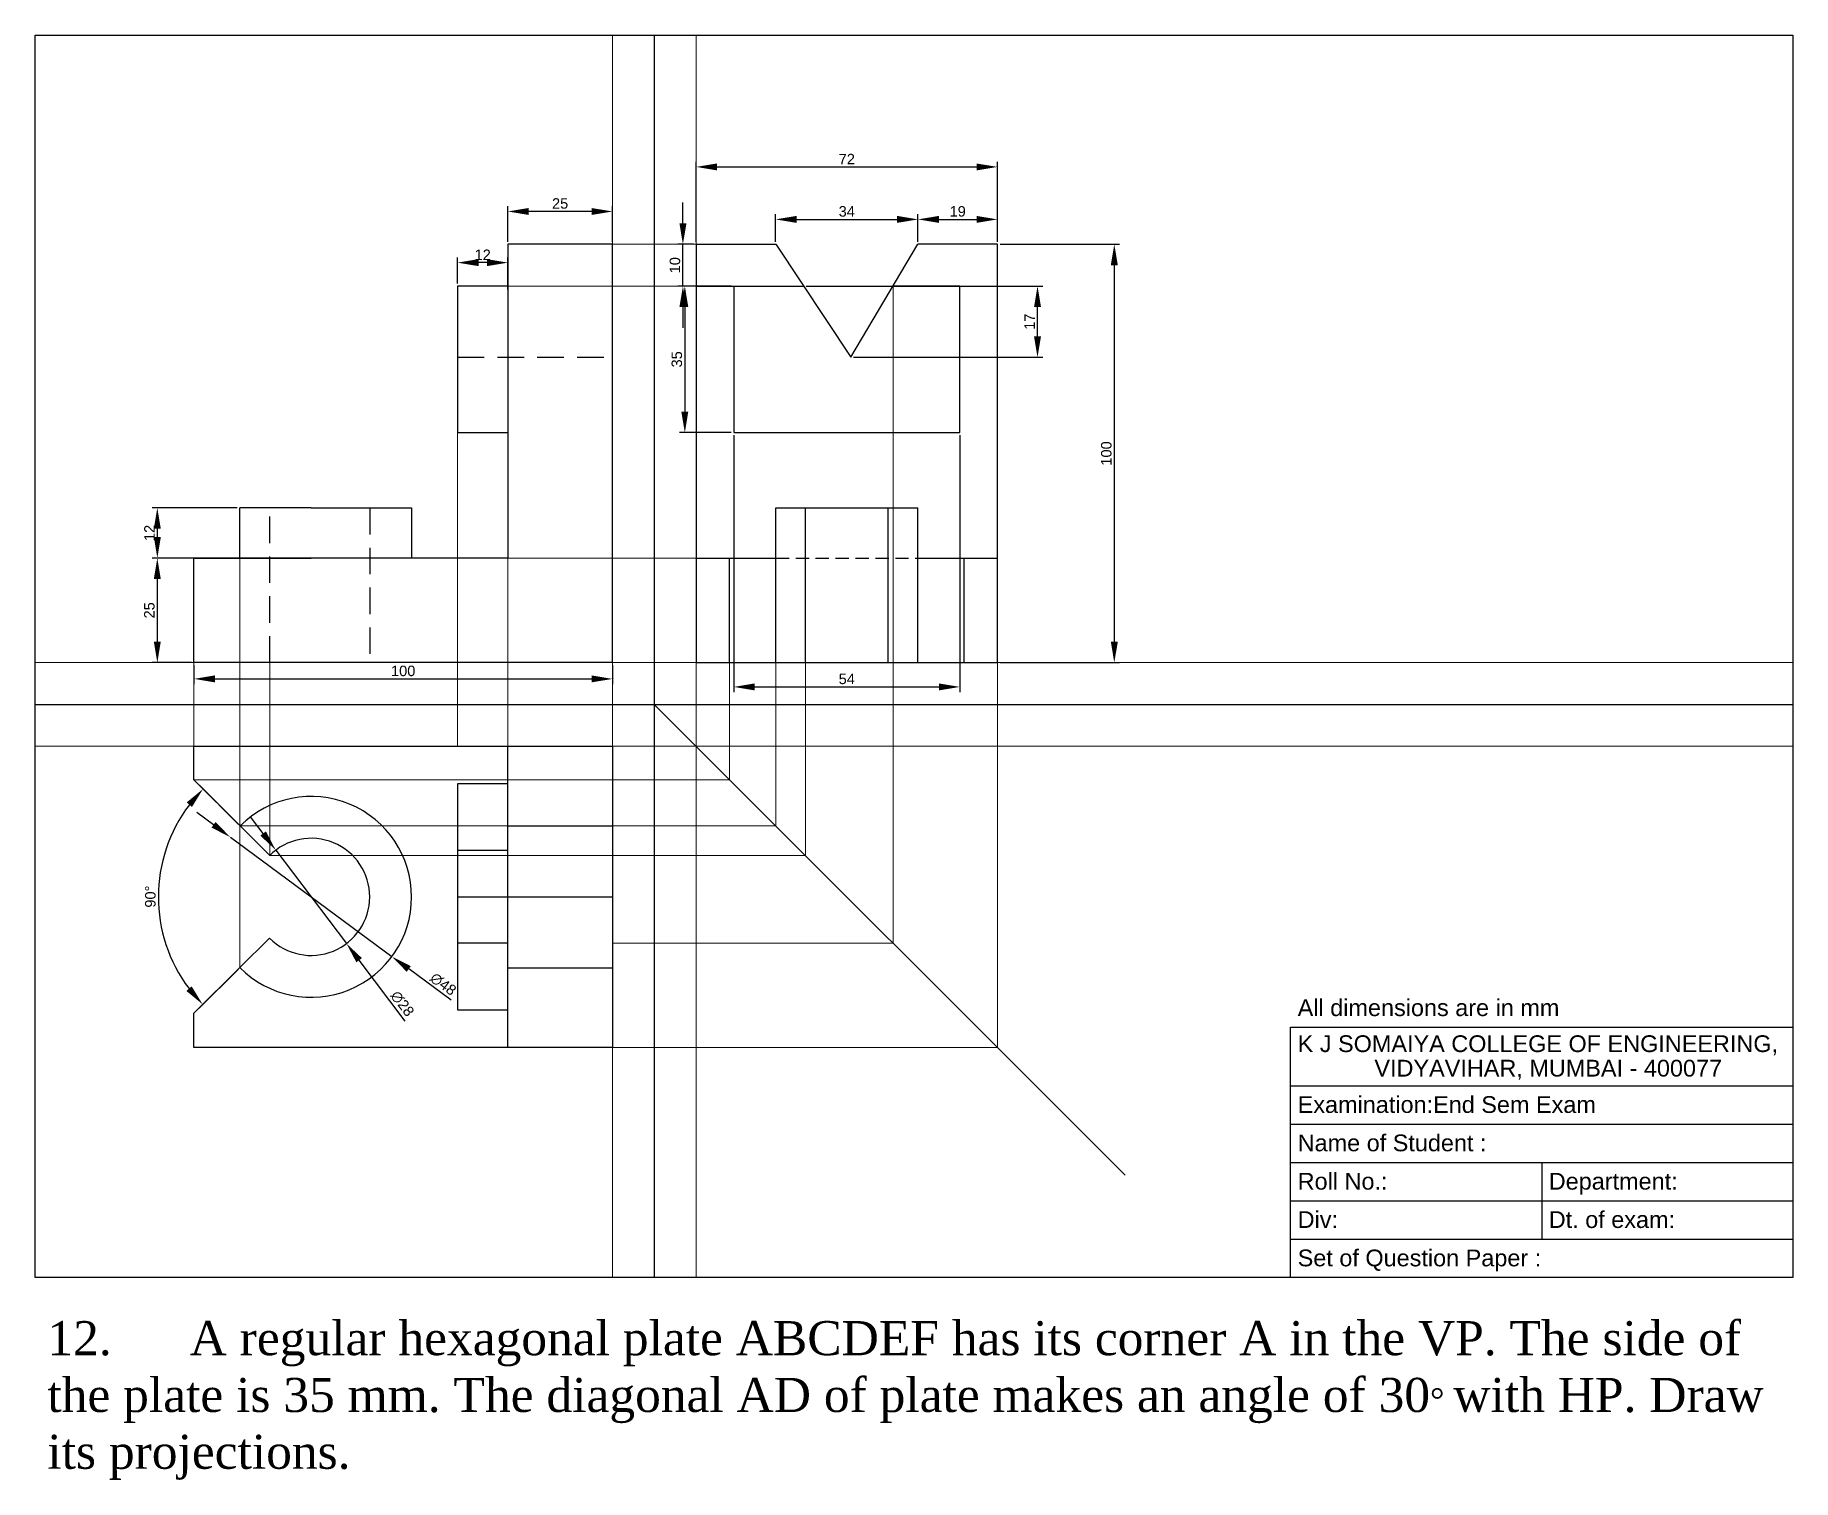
# Model space of a CAD drawing. Header units: millimetres. Extents: x 2669 to 4639, y 1870 to 5119.
# Drawn here: x 4199.3 to 4619.3, y 3032.6 to 3378 of the extents above; entities that cross this region are included whole.
import ezdxf

# ---------------------------------------------------------------- set-up
doc = ezdxf.new("R2010")
doc.units = ezdxf.units.MM
doc.linetypes.add('HIDDEN', pattern=[9.525, 6.35, -3.175])
doc.styles.get("Standard").update_dxf_attribs({"font": 'arial.ttf'})
doc.dimstyles.new('ISO-25', dxfattribs={"dimtxt": 2.5, "dimasz": 5, "dimexe": 1.25, "dimexo": 0.625, "dimtad": 1, "dimtxsty": 'Standard', "dimcen": 2.5, "dimadec": 0, "dimazin": 0, "dimtfac": 1, "dimtmove": 0, "dimatfit": 3, "dimfxl": 1, "dimarcsym": 0})

msp = doc.modelspace()

# ---------------------------------------------------------------- texts
for s, height, p in [('All dimensions are in mm', 4.00791, (4500.947, 3143.49)), ('K J SOMAIYA COLLEGE OF ENGINEERING, ', 4.00791, (4500.947, 3134.883)), ('VIDYAVIHAR, MUMBAI - 400077', 4.00791, (4519.284, 3129.031)), ('Examination:End Sem Exam ', 4.00791, (4500.947, 3120.334)), ('Name of Student : ', 4.00791, (4500.947, 3111.167)), ('Roll No.: ', 4.0079, (4500.947, 3102.001)), ('Department: ', 4.00791, (4560.947, 3102.001)), ('Div: ', 4.0079, (4500.947, 3092.834)), ('Dt. of exam:', 4.00791, (4560.947, 3092.834)), ('Set of Question Paper : ', 4.00791, (4500.947, 3083.667))]:
    msp.add_text(s, height=height).set_placement(p)
at = {"lineweight": 9, "insert": (4202.191, 3070.571), "char_height": 8.5, "attachment_point": 1}
msp.add_mtext_dynamic_manual_height_columns('{\\fTimes New Roman|b0|i0|c0|p18;\\H0.95833x;12.^IA regular hexagonal plate ABCDEF has its corner A in the VP. The side of the plate is 35 mm. The diagonal AD of plate makes an angle of 30\\H0.69565x;° \\H1.4375x;with HP. Draw its projections. }', width=417.12993, gutter_width=42.5, heights=[0], dxfattribs=at)

# ---------------------------------------------------------------- blocks, each defined once
blk = doc.blocks.new('*D49')
at = {"color": 0, "lineweight": -2, "transparency": 16777216}
for p, q in [((4253.75, 3187.13), (4250.73, 3191.12)), ((4256.76, 3183.15), (4273.66, 3160.82)), ((4287.72, 3142.25), (4276.68, 3156.84))]:
    blk.add_line(p, q, dxfattribs=at)
at = {"color": 0, "lineweight": 35, "transparency": 16777216}
for points in [[(4254.41, 3187.64), (4253.08, 3186.63), (4256.76, 3183.15)], [(4277.35, 3157.34), (4276.02, 3156.33), (4273.66, 3160.82)]]:
    blk.add_solid(points, dxfattribs=at)
at = {"layer": 'Defpoints', "color": 0, "lineweight": 35, "transparency": 16777216}
for p in [(4256.76, 3183.15), (4273.66, 3160.82)]:
    blk.add_point(p, dxfattribs=at)
at = {"color": 0, "lineweight": 9, "transparency": 16777216, "insert": (4287.01, 3146.45), "char_height": 2.5, "attachment_point": 5, "rotation": 307.126}
blk.add_mtext('∅28', dxfattribs=at)
blk = doc.blocks.new('*D50')
at = {"color": 0, "lineweight": -2, "transparency": 16777216}
for p, q in [((4241.89, 3189.22), (4237.87, 3192.19)), ((4245.91, 3186.25), (4284.52, 3157.72)), ((4298.64, 3147.29), (4288.54, 3154.75))]:
    blk.add_line(p, q, dxfattribs=at)
at = {"color": 0, "lineweight": 35, "transparency": 16777216}
for points in [[(4242.39, 3189.89), (4241.4, 3188.55), (4245.91, 3186.25)], [(4289.03, 3155.42), (4288.04, 3154.08), (4284.52, 3157.72)]]:
    blk.add_solid(points, dxfattribs=at)
at = {"layer": 'Defpoints', "color": 0, "lineweight": 35, "transparency": 16777216}
for p in [(4245.91, 3186.25), (4284.52, 3157.72)]:
    blk.add_point(p, dxfattribs=at)
at = {"color": 0, "lineweight": 9, "transparency": 16777216, "insert": (4296.77, 3151.12), "char_height": 2.5, "attachment_point": 5, "rotation": 323.5382}
blk.add_mtext('∅48', dxfattribs=at)
blk = doc.blocks.new('*D62')
at = {"color": 0, "lineweight": -2, "transparency": 16777216}
for p, q in [((4247.8, 3189.4), (4238.52, 3198.68)), ((4247.74, 3154.63), (4238.43, 3145.39))]:
    blk.add_line(p, q, dxfattribs=at)
blk.add_arc((4265.21, 3171.98), 36.5, 142.8547, 216.9409, dxfattribs=at)
at = {"color": 0, "lineweight": 35, "transparency": 16777216}
for points in [[(4235.49, 3194.57), (4236.75, 3193.48), (4239.4, 3197.79)], [(4236.67, 3150.59), (4235.41, 3149.5), (4239.31, 3146.27)]]:
    blk.add_solid(points, dxfattribs=at)
at = {"layer": 'Defpoints', "color": 0, "lineweight": 35, "transparency": 16777216}
for p in [(4248.24, 3188.96), (4229.97, 3181.47), (4255.32, 3181.88), (4255.28, 3162.12), (4248.18, 3155.07)]:
    blk.add_point(p, dxfattribs=at)
at = {"color": 0, "lineweight": 9, "transparency": 16777216, "insert": (4226.81, 3172.05), "char_height": 2.5, "attachment_point": 5, "rotation": 89.8978}
blk.add_mtext('90°', dxfattribs=at)
blk = doc.blocks.new('*D63')
at = {"color": 0, "lineweight": -2, "transparency": 16777216}
for p, q in [((4236.59, 3252.98), (4227.21, 3252.98)), ((4228.46, 3247.98), (4228.46, 3232.98)), ((4236.59, 3227.98), (4227.21, 3227.98))]:
    blk.add_line(p, q, dxfattribs=at)
at = {"color": 0, "lineweight": 35, "transparency": 16777216}
for points in [[(4227.63, 3247.98), (4229.29, 3247.98), (4228.46, 3252.98)], [(4227.63, 3232.98), (4229.29, 3232.98), (4228.46, 3227.98)]]:
    blk.add_solid(points, dxfattribs=at)
at = {"layer": 'Defpoints', "color": 0, "lineweight": 35, "transparency": 16777216}
for p in [(4237.21, 3252.98), (4228.46, 3227.98), (4237.21, 3227.98)]:
    blk.add_point(p, dxfattribs=at)
at = {"color": 0, "lineweight": 9, "transparency": 16777216, "insert": (4226.56, 3240.48), "char_height": 2.5, "attachment_point": 5, "rotation": 90}
blk.add_mtext('25', dxfattribs=at)
blk = doc.blocks.new('*D64')
at = {"color": 0, "lineweight": -2, "transparency": 16777216}
for p, q in [((4247.56, 3264.98), (4227.21, 3264.98)), ((4228.46, 3259.98), (4228.46, 3257.98)), ((4247.56, 3252.98), (4227.21, 3252.98))]:
    blk.add_line(p, q, dxfattribs=at)
at = {"color": 0, "lineweight": 35, "transparency": 16777216}
for points in [[(4227.63, 3259.98), (4229.29, 3259.98), (4228.46, 3264.98)], [(4227.63, 3257.98), (4229.29, 3257.98), (4228.46, 3252.98)]]:
    blk.add_solid(points, dxfattribs=at)
at = {"layer": 'Defpoints', "color": 0, "lineweight": 35, "transparency": 16777216}
for p in [(4248.18, 3264.98), (4228.46, 3252.98), (4248.18, 3252.98)]:
    blk.add_point(p, dxfattribs=at)
at = {"color": 0, "lineweight": 9, "transparency": 16777216, "insert": (4226.58, 3258.98), "char_height": 2.5, "attachment_point": 5, "rotation": 90}
blk.add_mtext('12', dxfattribs=at)
blk = doc.blocks.new('*D65')
at = {"color": 0, "lineweight": -2, "transparency": 16777216}
for p, q in [((4410.21, 3328.61), (4410.21, 3335.19)), ((4429.21, 3328.61), (4429.21, 3335.19)), ((4415.21, 3333.94), (4424.21, 3333.94))]:
    blk.add_line(p, q, dxfattribs=at)
at = {"color": 0, "lineweight": 35, "transparency": 16777216}
for points in [[(4415.21, 3334.77), (4415.21, 3333.11), (4410.21, 3333.94)], [(4424.21, 3334.77), (4424.21, 3333.11), (4429.21, 3333.94)]]:
    blk.add_solid(points, dxfattribs=at)
at = {"layer": 'Defpoints', "color": 0, "lineweight": 35, "transparency": 16777216}
for p in [(4429.21, 3333.94), (4410.21, 3327.98), (4429.21, 3327.98)]:
    blk.add_point(p, dxfattribs=at)
at = {"color": 0, "lineweight": 9, "transparency": 16777216, "insert": (4419.71, 3335.84), "char_height": 2.5, "attachment_point": 5}
blk.add_mtext('19', dxfattribs=at)
blk = doc.blocks.new('*D66')
at = {"color": 0, "lineweight": -2, "transparency": 16777216}
for p, q in [((4376.21, 3328.61), (4376.21, 3335.19)), ((4410.21, 3328.61), (4410.21, 3335.19)), ((4381.21, 3333.94), (4405.21, 3333.94))]:
    blk.add_line(p, q, dxfattribs=at)
at = {"color": 0, "lineweight": 35, "transparency": 16777216}
for points in [[(4381.21, 3334.77), (4381.21, 3333.11), (4376.21, 3333.94)], [(4405.21, 3334.77), (4405.21, 3333.11), (4410.21, 3333.94)]]:
    blk.add_solid(points, dxfattribs=at)
at = {"layer": 'Defpoints', "color": 0, "lineweight": 35, "transparency": 16777216}
for p in [(4410.21, 3333.94), (4376.21, 3327.98), (4410.21, 3327.98)]:
    blk.add_point(p, dxfattribs=at)
at = {"color": 0, "lineweight": 9, "transparency": 16777216, "insert": (4393.21, 3335.84), "char_height": 2.5, "attachment_point": 5}
blk.add_mtext('34', dxfattribs=at)
blk = doc.blocks.new('*D67')
at = {"color": 0, "lineweight": -2, "transparency": 16777216}
for p, q in [((4383.51, 3317.98), (4440.03, 3317.98)), ((4438.78, 3305.98), (4438.78, 3312.98)), ((4394.84, 3300.98), (4440.03, 3300.98))]:
    blk.add_line(p, q, dxfattribs=at)
at = {"color": 0, "lineweight": 35, "transparency": 16777216}
for points in [[(4437.95, 3312.98), (4439.62, 3312.98), (4438.78, 3317.98)], [(4437.95, 3305.98), (4439.62, 3305.98), (4438.78, 3300.98)]]:
    blk.add_solid(points, dxfattribs=at)
at = {"layer": 'Defpoints', "color": 0, "lineweight": 35, "transparency": 16777216}
for p in [(4382.88, 3317.98), (4438.78, 3317.98), (4394.21, 3300.98)]:
    blk.add_point(p, dxfattribs=at)
at = {"color": 0, "lineweight": 9, "transparency": 16777216, "insert": (4436.9, 3309.48), "char_height": 2.5, "attachment_point": 5, "rotation": 90}
blk.add_mtext('17', dxfattribs=at)
blk = doc.blocks.new('*D68')
at = {"color": 0, "lineweight": -2, "transparency": 16777216}
for p, q in [((4366.21, 3282.36), (4366.21, 3220.92)), ((4420.21, 3282.36), (4420.21, 3220.92)), ((4371.21, 3222.17), (4415.21, 3222.17))]:
    blk.add_line(p, q, dxfattribs=at)
at = {"color": 0, "lineweight": 35, "transparency": 16777216}
for points in [[(4371.21, 3223.01), (4371.21, 3221.34), (4366.21, 3222.17)], [(4415.21, 3223.01), (4415.21, 3221.34), (4420.21, 3222.17)]]:
    blk.add_solid(points, dxfattribs=at)
at = {"layer": 'Defpoints', "color": 0, "lineweight": 35, "transparency": 16777216}
for p in [(4366.21, 3282.98), (4420.21, 3282.98), (4420.21, 3222.17)]:
    blk.add_point(p, dxfattribs=at)
at = {"color": 0, "lineweight": 9, "transparency": 16777216, "insert": (4393.21, 3224.07), "char_height": 2.5, "attachment_point": 5}
blk.add_mtext('54', dxfattribs=at)
blk = doc.blocks.new('*D69')
at = {"color": 0, "lineweight": -2, "transparency": 16777216}
for p, q in [((4365.59, 3317.98), (4353.26, 3317.98)), ((4354.51, 3312.98), (4354.51, 3287.98)), ((4365.59, 3282.98), (4353.26, 3282.98))]:
    blk.add_line(p, q, dxfattribs=at)
at = {"color": 0, "lineweight": 35, "transparency": 16777216}
for points in [[(4353.67, 3312.98), (4355.34, 3312.98), (4354.51, 3317.98)], [(4353.67, 3287.98), (4355.34, 3287.98), (4354.51, 3282.98)]]:
    blk.add_solid(points, dxfattribs=at)
at = {"layer": 'Defpoints', "color": 0, "lineweight": 35, "transparency": 16777216}
for p in [(4366.21, 3317.98), (4354.51, 3282.98), (4366.21, 3282.98)]:
    blk.add_point(p, dxfattribs=at)
at = {"color": 0, "lineweight": 9, "transparency": 16777216, "insert": (4352.6, 3300.48), "char_height": 2.5, "attachment_point": 5, "rotation": 90}
blk.add_mtext('35', dxfattribs=at)
blk = doc.blocks.new('*D70')
at = {"color": 0, "lineweight": -2, "transparency": 16777216}
for p, q in [((4300.21, 3318.61), (4300.21, 3324.85)), ((4307.21, 3323.6), (4305.21, 3323.6)), ((4312.21, 3317.21), (4312.21, 3324.85))]:
    blk.add_line(p, q, dxfattribs=at)
at = {"color": 0, "lineweight": 35, "transparency": 16777216}
for points in [[(4305.21, 3324.44), (4305.21, 3322.77), (4300.21, 3323.6)], [(4307.21, 3324.44), (4307.21, 3322.77), (4312.21, 3323.6)]]:
    blk.add_solid(points, dxfattribs=at)
at = {"layer": 'Defpoints', "color": 0, "lineweight": 35, "transparency": 16777216}
for p in [(4300.21, 3323.6), (4300.21, 3317.98), (4312.21, 3316.59)]:
    blk.add_point(p, dxfattribs=at)
at = {"color": 0, "lineweight": 9, "transparency": 16777216, "insert": (4306.21, 3325.48), "char_height": 2.5, "attachment_point": 5}
blk.add_mtext('12', dxfattribs=at)
blk = doc.blocks.new('*D71')
at = {"color": 0, "lineweight": -2, "transparency": 16777216}
for p, q in [((4354.05, 3332.98), (4354.05, 3337.98)), ((4356.59, 3327.98), (4352.8, 3327.98)), ((4354.05, 3317.98), (4354.05, 3327.98)), ((4365.59, 3317.98), (4352.8, 3317.98)), ((4354.05, 3312.98), (4354.05, 3307.98))]:
    blk.add_line(p, q, dxfattribs=at)
at = {"color": 0, "lineweight": 35, "transparency": 16777216}
for points in [[(4353.22, 3332.98), (4354.89, 3332.98), (4354.05, 3327.98)], [(4353.22, 3312.98), (4354.89, 3312.98), (4354.05, 3317.98)]]:
    blk.add_solid(points, dxfattribs=at)
at = {"layer": 'Defpoints', "color": 0, "lineweight": 35, "transparency": 16777216}
for p in [(4354.05, 3327.98), (4357.21, 3327.98), (4366.21, 3317.98)]:
    blk.add_point(p, dxfattribs=at)
at = {"color": 0, "lineweight": 9, "transparency": 16777216, "insert": (4352.15, 3322.98), "char_height": 2.5, "attachment_point": 5, "rotation": 90}
blk.add_mtext('10', dxfattribs=at)
blk = doc.blocks.new('*D72')
at = {"color": 0, "lineweight": -2, "transparency": 16777216}
for p, q in [((4312.21, 3328.61), (4312.21, 3337.08)), ((4332.21, 3335.83), (4317.21, 3335.83)), ((4337.21, 3328.61), (4337.21, 3337.08))]:
    blk.add_line(p, q, dxfattribs=at)
at = {"color": 0, "lineweight": 35, "transparency": 16777216}
for points in [[(4317.21, 3336.66), (4317.21, 3335), (4312.21, 3335.83)], [(4332.21, 3336.66), (4332.21, 3335), (4337.21, 3335.83)]]:
    blk.add_solid(points, dxfattribs=at)
at = {"layer": 'Defpoints', "color": 0, "lineweight": 35, "transparency": 16777216}
for p in [(4312.21, 3335.83), (4312.21, 3327.98), (4337.21, 3327.98)]:
    blk.add_point(p, dxfattribs=at)
at = {"color": 0, "lineweight": 9, "transparency": 16777216, "insert": (4324.71, 3337.73), "char_height": 2.5, "attachment_point": 5}
blk.add_mtext('25', dxfattribs=at)
blk = doc.blocks.new('*D73')
at = {"color": 0, "lineweight": -2, "transparency": 16777216}
for p, q in [((4429.84, 3327.98), (4458.38, 3327.98)), ((4457.13, 3322.98), (4457.13, 3232.98)), ((4429.84, 3227.98), (4458.38, 3227.98))]:
    blk.add_line(p, q, dxfattribs=at)
at = {"color": 0, "lineweight": 35, "transparency": 16777216}
for points in [[(4456.3, 3322.98), (4457.97, 3322.98), (4457.13, 3327.98)], [(4456.3, 3232.98), (4457.97, 3232.98), (4457.13, 3227.98)]]:
    blk.add_solid(points, dxfattribs=at)
at = {"layer": 'Defpoints', "color": 0, "lineweight": 35, "transparency": 16777216}
for p in [(4429.21, 3327.98), (4429.21, 3227.98), (4457.13, 3227.98)]:
    blk.add_point(p, dxfattribs=at)
at = {"color": 0, "lineweight": 9, "transparency": 16777216, "insert": (4455.23, 3277.98), "char_height": 2.5, "attachment_point": 5, "rotation": 90}
blk.add_mtext('100', dxfattribs=at)
blk = doc.blocks.new('*D74')
at = {"color": 0, "lineweight": -2, "transparency": 16777216}
for p, q in [((4237.21, 3227.36), (4237.21, 3222.84)), ((4337.21, 3227.36), (4337.21, 3222.84)), ((4242.21, 3224.09), (4332.21, 3224.09))]:
    blk.add_line(p, q, dxfattribs=at)
at = {"color": 0, "lineweight": 35, "transparency": 16777216}
for points in [[(4242.21, 3224.92), (4242.21, 3223.26), (4237.21, 3224.09)], [(4332.21, 3224.92), (4332.21, 3223.26), (4337.21, 3224.09)]]:
    blk.add_solid(points, dxfattribs=at)
at = {"layer": 'Defpoints', "color": 0, "lineweight": 35, "transparency": 16777216}
for p in [(4237.21, 3227.98), (4337.21, 3227.98), (4337.21, 3224.09)]:
    blk.add_point(p, dxfattribs=at)
at = {"color": 0, "lineweight": 9, "transparency": 16777216, "insert": (4287.21, 3225.99), "char_height": 2.5, "attachment_point": 5}
blk.add_mtext('100', dxfattribs=at)
blk = doc.blocks.new('*D75')
at = {"color": 0, "lineweight": -2, "transparency": 16777216}
for p, q in [((4357.21, 3328.61), (4357.21, 3347.73)), ((4429.21, 3328.61), (4429.21, 3347.73)), ((4362.21, 3346.48), (4424.21, 3346.48))]:
    blk.add_line(p, q, dxfattribs=at)
at = {"color": 0, "lineweight": 35, "transparency": 16777216}
for points in [[(4362.21, 3347.31), (4362.21, 3345.65), (4357.21, 3346.48)], [(4424.21, 3347.31), (4424.21, 3345.65), (4429.21, 3346.48)]]:
    blk.add_solid(points, dxfattribs=at)
at = {"layer": 'Defpoints', "color": 0, "lineweight": 35, "transparency": 16777216}
for p in [(4429.21, 3346.48), (4357.21, 3327.98), (4429.21, 3327.98)]:
    blk.add_point(p, dxfattribs=at)
at = {"color": 0, "lineweight": 9, "transparency": 16777216, "insert": (4393.21, 3348.36), "char_height": 2.5, "attachment_point": 5}
blk.add_mtext('72', dxfattribs=at)

# ---------------------------------------------------------------- dimensions: what is measured, and where the dimension line sits
at = {"lineweight": 9}
for base, p1, p2, picture, middle in [((4429.215, 3346.481), (4357.215, 3327.985), (4429.215, 3327.985), '*D75', (4393.215, 3348.361)), ((4312.215, 3335.831), (4337.215, 3327.985), (4312.215, 3327.985), '*D72', (4324.715, 3337.732)), ((4410.215, 3333.94), (4376.215, 3327.985), (4410.215, 3327.985), '*D66', (4393.215, 3335.842)), ((4429.215, 3333.94), (4410.215, 3327.985), (4429.215, 3327.985), '*D65', (4419.715, 3335.841)), ((4300.215, 3323.605), (4312.215, 3316.586), (4300.215, 3317.985), '*D70', (4306.215, 3325.485)), ((4420.215, 3222.174), (4366.215, 3282.985), (4420.215, 3282.985), '*D68', (4393.215, 3224.071)), ((4337.215, 3224.089), (4237.215, 3227.985), (4337.215, 3227.985), '*D74', (4287.215, 3225.99))]:
    dim = msp.add_linear_dim(base=base, p1=p1, p2=p2, dimstyle='ISO-25', dxfattribs=at)
    dim.commit()
    dim.dimension.update_dxf_attribs({"geometry": picture, "text_midpoint": middle})
for base, p1, p2, picture, middle in [((4354.053, 3327.985), (4366.215, 3317.985), (4357.215, 3327.985), '*D71', (4352.151, 3322.985)), ((4457.132, 3227.985), (4429.215, 3327.985), (4429.215, 3227.985), '*D73', (4455.231, 3277.985)), ((4354.506, 3282.985), (4366.215, 3317.985), (4366.215, 3282.985), '*D69', (4352.604, 3300.485)), ((4438.782, 3317.985), (4394.215, 3300.985), (4382.881, 3317.985), '*D67', (4436.902, 3309.485)), ((4228.46, 3252.985), (4248.184, 3264.985), (4248.184, 3252.985), '*D64', (4226.579, 3258.985)), ((4228.46, 3227.985), (4237.215, 3252.985), (4237.215, 3227.985), '*D63', (4226.558, 3240.485))]:
    dim = msp.add_linear_dim(base=base, p1=p1, p2=p2, angle=90, dimstyle='ISO-25', dxfattribs=at)
    dim.commit()
    dim.dimension.update_dxf_attribs({"geometry": picture, "text_midpoint": middle})
dim = msp.add_angular_dim_2l(base=(4229.969, 3181.474), line1=((4255.28, 3162.121), (4248.184, 3155.075)), line2=((4248.244, 3188.955), (4255.315, 3181.884)), dimstyle='ISO-25', dxfattribs=at)
dim.commit()
dim.dimension.update_dxf_attribs({"geometry": '*D62', "text_midpoint": (4226.813, 3172.053)})
dim = msp.add_diameter_dim_2p(p1=(4245.913, 3186.248), p2=(4284.517, 3157.722), dimstyle='ISO-25', dxfattribs=at)
dim.commit()
dim.dimension.update_dxf_attribs({"geometry": '*D50', "text_midpoint": (4296.77, 3151.119)})
dim = msp.add_diameter_dim_2p(p1=(4256.765, 3183.147), p2=(4273.665, 3160.822), dimstyle='ISO-25', dxfattribs=at)
dim.commit()
dim.dimension.update_dxf_attribs({"geometry": '*D49', "text_midpoint": (4285.442, 3145.265), "dimtype": 163})

# ---------------------------------------------------------------- linework, layer by layer
for p, q in [((4199.269, 3377.985), (4619.269, 3377.985)), ((4199.269, 3080.985), (4199.269, 3377.985)), ((4619.269, 3377.985), (4619.269, 3080.985)), ((4499.269, 3140.808), (4619.269, 3140.808)), ((4499.269, 3080.985), (4499.269, 3140.808)), ((4619.269, 3135.985), (4619.269, 3080.985)), ((4499.269, 3126.818), (4619.269, 3126.818)), ((4499.269, 3117.651), (4619.269, 3117.651)), ((4499.269, 3108.485), (4619.269, 3108.485)), ((4559.269, 3108.485), (4559.269, 3090.151)), ((4499.269, 3099.318), (4619.269, 3099.318)), ((4499.269, 3090.151), (4619.269, 3090.151)), ((4619.269, 3080.985), (4199.269, 3080.985)), ((4619.269, 3080.985), (4499.269, 3080.985))]:
    msp.add_line(p, q)
at = {"lineweight": 9}
for p, q in [((4337.215, 3377.985), (4337.215, 3080.985)), ((4357.215, 3377.985), (4357.215, 3080.985)), ((4337.215, 3327.985), (4357.215, 3327.985)), ((4376.215, 3327.985), (4375.215, 3327.985)), ((4312.215, 3317.985), (4357.215, 3317.985)), ((4366.215, 3317.985), (4366.215, 3282.985)), ((4404.289, 3317.985), (4404.289, 3160.911)), ((4300.215, 3282.985), (4300.215, 3207.985)), ((4248.184, 3227.985), (4248.184, 3252.985)), ((4289.215, 3252.985), (4279.215, 3252.985)), ((4312.215, 3252.985), (4312.215, 3207.985)), ((4312.215, 3252.985), (4357.215, 3252.985)), ((4199.269, 3227.985), (4619.269, 3227.985)), ((4237.215, 3227.985), (4237.215, 3207.985)), ((4248.184, 3155.075), (4248.184, 3227.985)), ((4255.315, 3181.884), (4255.315, 3227.985)), ((4365.215, 3199.985), (4365.215, 3227.985)), ((4376.244, 3188.955), (4376.244, 3227.985)), ((4383.315, 3181.884), (4383.315, 3227.985)), ((4429.215, 3135.985), (4429.215, 3227.985)), ((4199.269, 3207.985), (4619.269, 3207.985)), ((4237.215, 3199.985), (4365.215, 3199.985)), ((4248.244, 3188.955), (4376.244, 3188.955)), ((4255.315, 3181.884), (4383.315, 3181.884)), ((4404.289, 3160.911), (4337.215, 3160.911)), ((4337.215, 3135.985), (4429.215, 3135.985))]:
    msp.add_line(p, q, dxfattribs=at)
at = {"lineweight": 30}
for p, q in [((4347.215, 3377.985), (4347.215, 3080.985)), ((4337.215, 3327.985), (4312.215, 3327.985)), ((4312.215, 3327.985), (4312.215, 3252.985)), ((4337.215, 3227.985), (4337.215, 3327.985)), ((4357.215, 3327.985), (4357.215, 3227.985)), ((4357.215, 3327.985), (4376.215, 3327.985)), ((4376.215, 3327.985), (4394.215, 3300.985)), ((4394.215, 3300.985), (4410.215, 3327.985)), ((4429.215, 3327.985), (4410.215, 3327.985)), ((4429.215, 3227.985), (4429.215, 3327.985)), ((4312.215, 3317.985), (4300.215, 3317.985)), ((4300.215, 3317.985), (4300.215, 3282.985)), ((4357.215, 3317.985), (4366.215, 3317.985)), ((4366.215, 3317.985), (4366.215, 3282.985)), ((4366.215, 3317.985), (4382.881, 3317.985)), ((4420.215, 3317.985), (4404.289, 3317.985)), ((4420.215, 3282.985), (4420.215, 3317.985)), ((4300.215, 3282.985), (4312.215, 3282.985)), ((4366.215, 3282.985), (4420.215, 3282.985)), ((4265.215, 3264.985), (4248.184, 3264.985)), ((4248.184, 3252.985), (4248.184, 3264.985)), ((4265.215, 3264.985), (4289.215, 3264.985)), ((4289.215, 3264.985), (4289.215, 3252.985)), ((4376.244, 3264.985), (4410.185, 3264.985)), ((4376.244, 3227.985), (4376.244, 3264.985)), ((4383.315, 3227.985), (4383.315, 3264.985)), ((4403.114, 3227.985), (4403.114, 3264.985)), ((4410.185, 3227.985), (4410.185, 3264.985)), ((4312.215, 3252.985), (4237.215, 3252.985)), ((4237.215, 3227.985), (4237.215, 3252.985)), ((4237.215, 3252.985), (4265.215, 3252.985)), ((4357.215, 3252.985), (4376.244, 3252.985)), ((4365.215, 3227.985), (4365.215, 3252.985)), ((4410.185, 3252.985), (4429.215, 3252.985)), ((4421.215, 3252.985), (4421.215, 3227.985)), ((4337.215, 3227.985), (4237.215, 3227.985)), ((4357.215, 3227.985), (4429.215, 3227.985)), ((4357.215, 3227.985), (4407.215, 3227.985)), ((4357.215, 3227.985), (4393.215, 3227.985)), ((4199.269, 3217.985), (4619.269, 3217.985)), ((4347.215, 3217.985), (4459.706, 3105.494)), ((4237.215, 3199.985), (4237.215, 3207.985)), ((4237.215, 3207.985), (4237.215, 3207.985)), ((4237.215, 3207.985), (4337.215, 3207.985)), ((4312.215, 3135.985), (4312.215, 3207.985)), ((4337.215, 3207.985), (4337.215, 3135.985)), ((4248.244, 3188.955), (4237.215, 3199.985)), ((4312.215, 3198.985), (4300.215, 3198.985)), ((4300.215, 3198.985), (4300.215, 3144.985)), ((4248.244, 3188.955), (4255.315, 3181.884)), ((4312.215, 3188.985), (4337.215, 3188.985)), ((4312.215, 3183.059), (4300.215, 3183.059)), ((4300.215, 3171.985), (4337.215, 3171.985)), ((4255.28, 3162.121), (4248.184, 3155.075)), ((4312.215, 3160.911), (4300.215, 3160.911)), ((4248.184, 3155.075), (4237.215, 3144.184)), ((4312.215, 3154.985), (4337.215, 3154.985)), ((4237.215, 3135.985), (4237.215, 3144.184)), ((4300.215, 3144.985), (4312.215, 3144.985)), ((4337.215, 3135.985), (4237.215, 3135.985)), ((4337.215, 3135.985), (4312.215, 3135.985))]:
    msp.add_line(p, q, dxfattribs=at)
at = {"linetype": 'HIDDEN', "lineweight": 30}
for p, q in [((4300.215, 3300.985), (4337.215, 3300.985)), ((4255.315, 3227.985), (4255.315, 3264.985)), ((4279.215, 3264.985), (4279.215, 3227.985))]:
    msp.add_line(p, q, dxfattribs=at)
at = {"linetype": 'HIDDEN', "lineweight": 30, "ltscale": 0.5}
msp.add_line((4376.244, 3252.985), (4410.185, 3252.985), dxfattribs=at)
at = {"lineweight": 30}
for radius in [24, 14]:
    msp.add_arc((4265.215, 3171.985), radius, 224.7956, 135, dxfattribs=at)

msp.set_redraw_order([(e.dxf.handle, doc.entitydb.next_handle()) for e in msp.query("TEXT MTEXT ATTDEF DIMENSION ARC_DIMENSION")])  # texts and dimensions are drawn at this point

doc.saveas('drawing.dxf')
